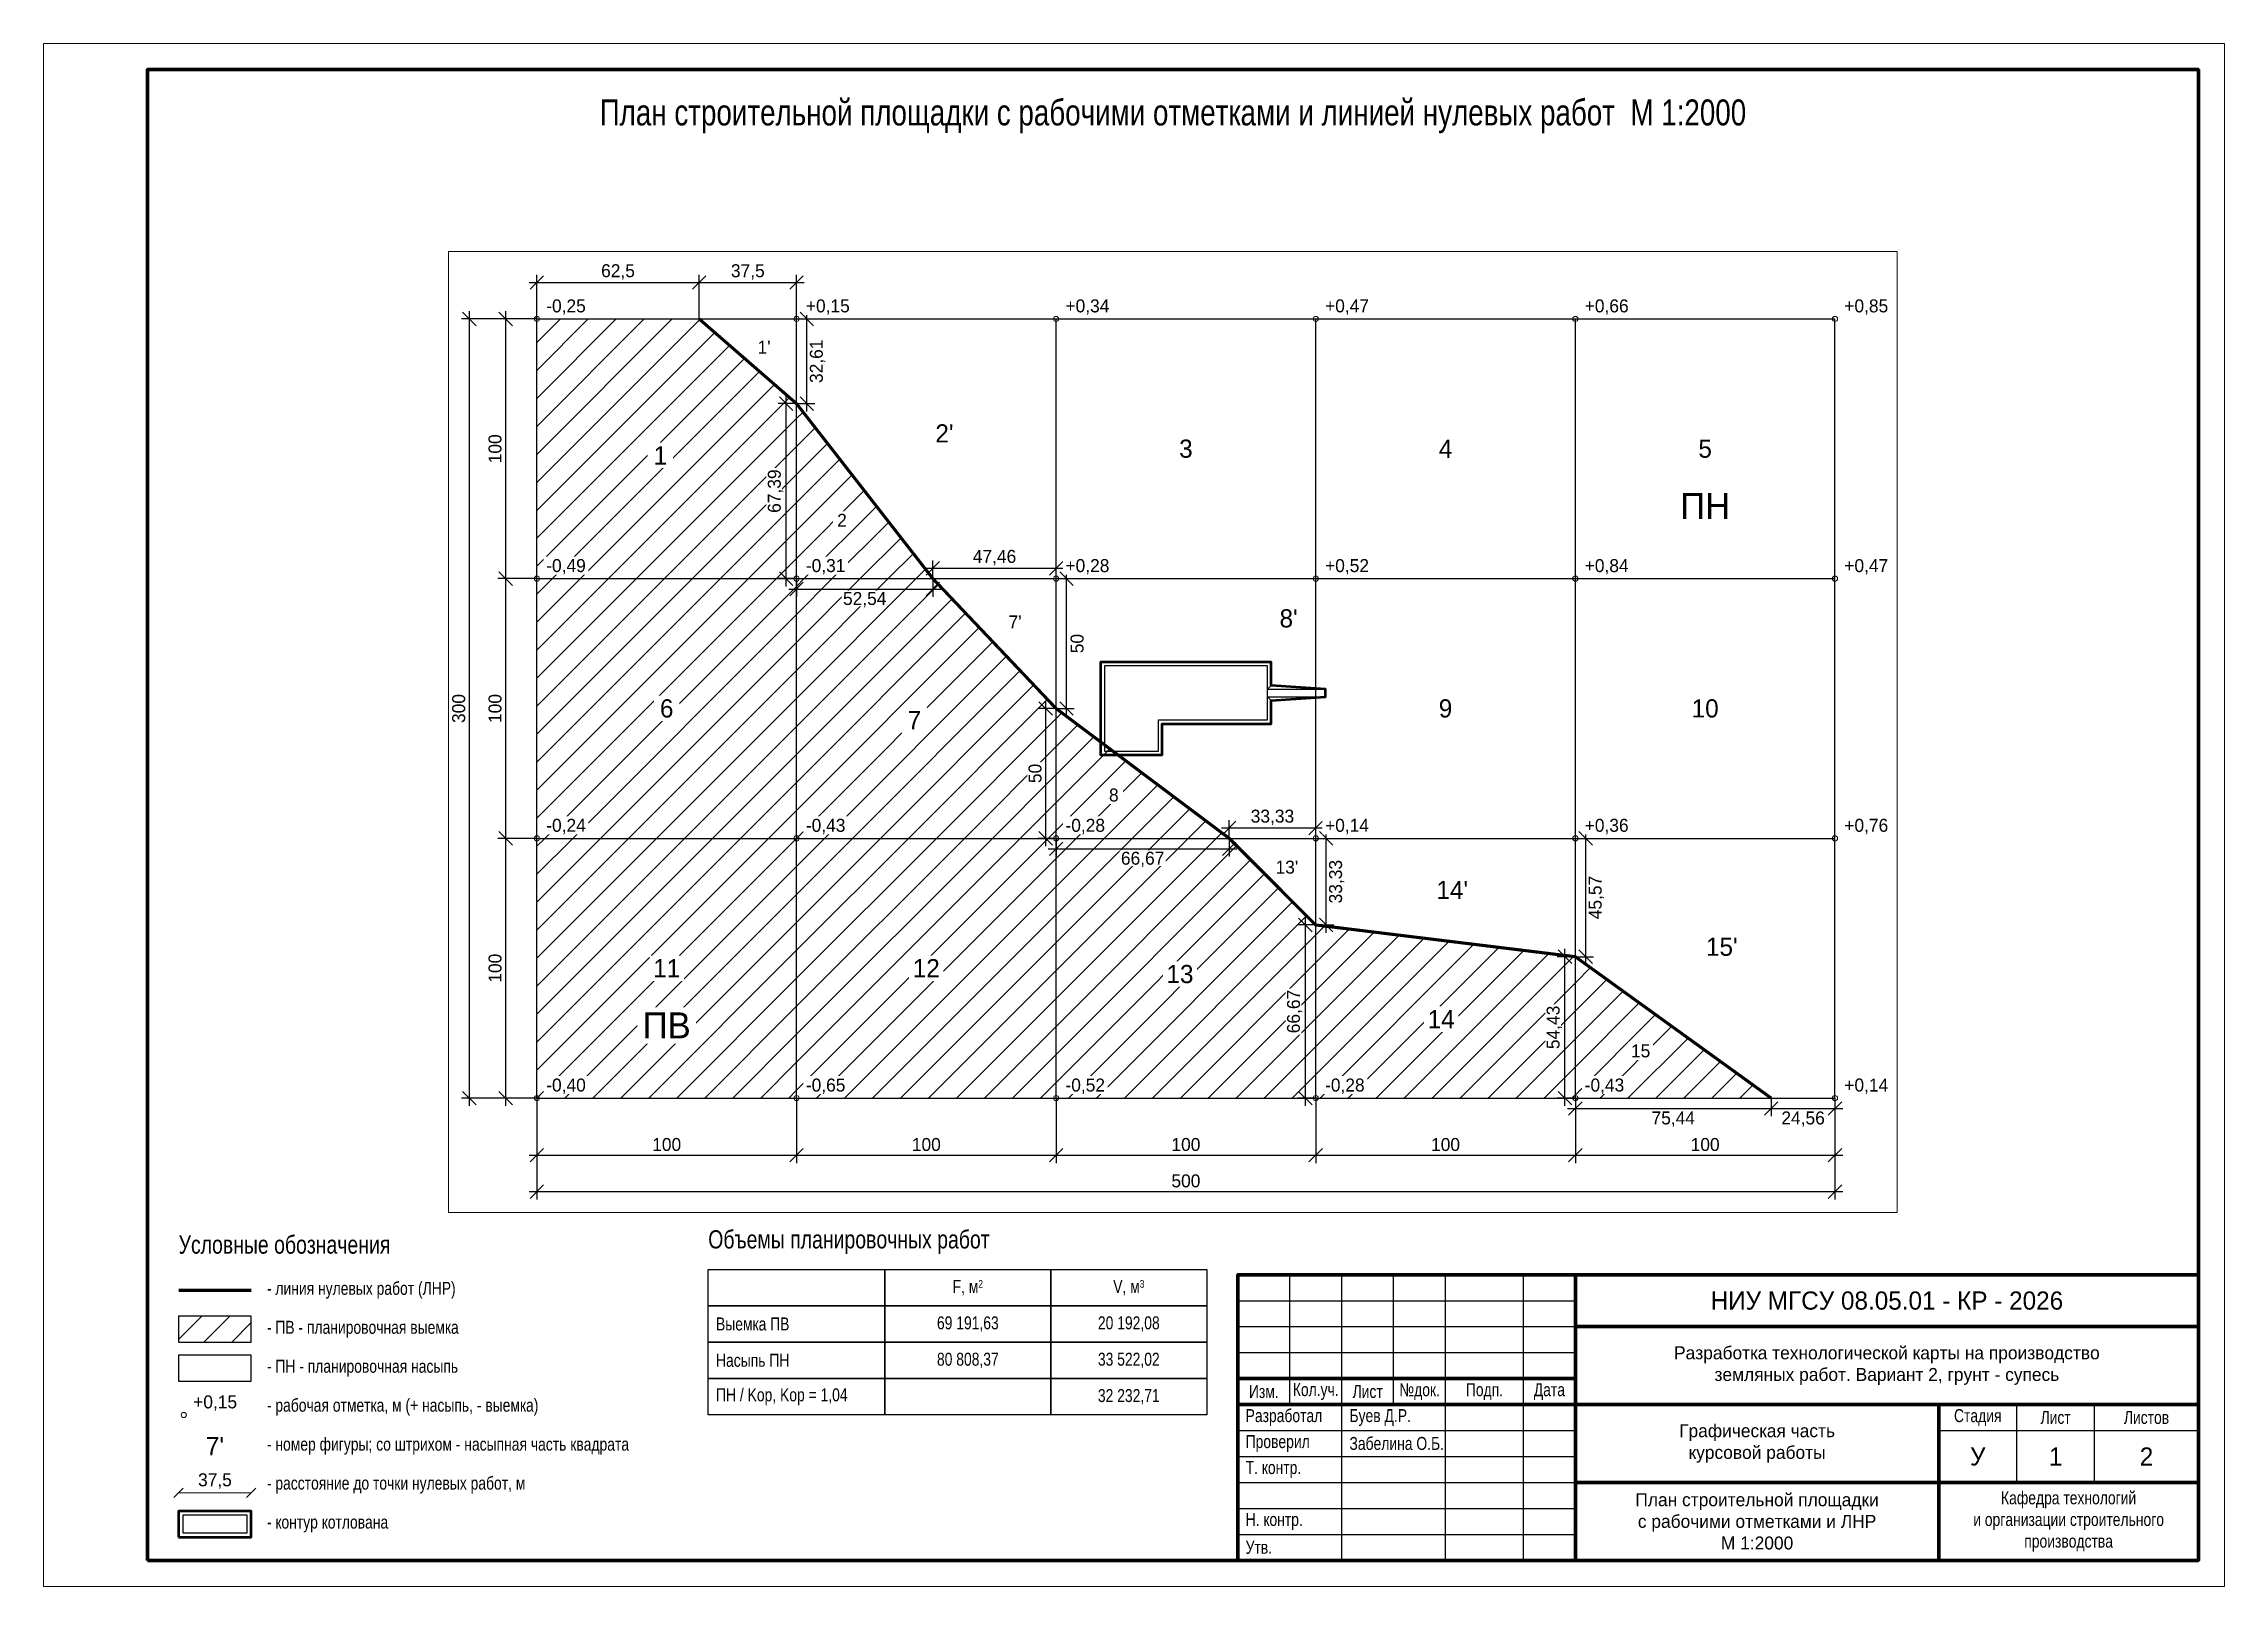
# Paper-space layout 'Лист 1' of a CAD drawing. Header units: metres, sheet in millimetres. Extents: x 0 to 420, y 0 to 297.
# The model-space entities are those that its viewports show. They can reach past a viewport. Long polylines and large blocks are cut down to what shows.
import ezdxf

# ---------------------------------------------------------------- set-up
doc = ezdxf.new("R2010")
doc.units = ezdxf.units.M
doc.layers.add('Видовой_экран', color=8, linetype='Continuous', lineweight=13, plot=False)
for name, color, linetype, lineweight in [('Котлован', 7, 'Continuous', 50), ('Котлован_низ', 7, 'Continuous', 25), ('ЛНР', 1, 'Continuous', 70), ('Надписи', 7, 'Continuous', 25), ('Номера_фигур', 7, 'Continuous', 25), ('Отметки', 5, 'Continuous', 18), ('ПВ_ПН', 7, 'Continuous', 35), ('ПВ_штриховка', 8, 'Continuous', 18), ('Размеры', 3, 'Continuous', 18), ('Рамка', 7, 'Continuous', 70), ('Сетка', 7, 'Continuous', 25), ('Штамп', 7, 'Continuous', 25)]:
    doc.layers.add(name, color=color, linetype=linetype, lineweight=lineweight)
doc.styles.add('ГОСТ тип Б', font='ofont.ru_GOST type B.ttf')
doc.dimstyles.new('М1-2000', dxfattribs={"dimscale": 2, "dimtxt": 2.5, "dimasz": 2.5, "dimexe": 1.5, "dimexo": 0, "dimgap": 0.8, "dimtad": 1, "dimtxsty": 'ГОСТ тип Б', "dimtsz": 1.3, "dimcen": 2.5, "dimdle": 1.5, "dimclrd": 3, "dimclre": 3, "dimclrt": 3, "dimazin": 3, "dimtfac": 1, "dimtix": 1, "dimtmove": 0, "dimatfit": 3, "dimtfill": 1, "dimarcsym": 0})

psp = doc.layouts.new('Лист 1')

# ---------------------------------------------------------------- texts
at = {"layer": 'Надписи', "style": 'ГОСТ тип Б'}
for s, insert, char_height, attachment_point in [('\\W0.8;План строительной площадки с рабочими отметками и линией нулевых работ  М 1:2000', (217.5, 283), 5, 5), ('\\W0.8;Условные обозначения', (26, 64), 3.5, 7), ('\\W0.8;Объемы планировочных работ', (128, 64), 3.5, 7), ('\\W0.8;F, м{\\H0.6x;\\A2;2}', (178, 57.5), 2.5, 5), ('\\W0.8;V, м{\\H0.6x;\\A2;3}', (209, 57.5), 2.5, 5), ('\\W0.8;- линия нулевых работ (ЛНР)', (43, 57), 2.5, 4), ('\\W0.8;', (129.5, 57.5), 2.5, 4), ('\\W0.8;- ПВ - планировочная выемка', (43, 49.5), 2.5, 4), ('\\W0.8;Выемка ПВ', (129.5, 50.5), 2.5, 4), ('\\W0.8;69 191,63', (178, 50.5), 2.5, 5), ('\\W0.8;20 192,08', (209, 50.5), 2.5, 5), ('\\W0.8;- ПН - планировочная насыпь', (43, 42), 2.5, 4), ('\\W0.8;Насыпь ПН', (129.5, 43.5), 2.5, 4), ('\\W0.8;80 808,37', (178, 43.5), 2.5, 5), ('\\W0.8;33 522,02', (209, 43.5), 2.5, 5), ('\\W0.8;ПН / Kор, Kор = 1,04', (129.5, 36.5), 2.5, 4), ('\\W0.8;32 232,71', (209, 36.5), 2.5, 5), ('\\W0.8;- рабочая отметка, м (+ насыпь, - выемка)', (43, 34.5), 2.5, 4), ('\\W0.8;', (178, 36.5), 2.5, 5), ('\\W0.8;- номер фигуры; со штрихом - насыпная часть квадрата', (43, 27), 2.5, 4), ('\\W0.8;- расстояние до точки нулевых работ, м', (43, 19.5), 2.5, 4), ('\\W0.8;- контур котлована', (43, 12), 2.5, 4)]:
    psp.add_mtext(s, dxfattribs=dict(at, insert=insert, char_height=char_height, attachment_point=attachment_point))
at = {"layer": 'Номера_фигур', "insert": (33, 27), "char_height": 3.5, "attachment_point": 5, "style": 'ГОСТ тип Б'}
psp.add_mtext("7'", dxfattribs=at)
at = {"layer": 'Отметки', "insert": (28.8, 33.8), "char_height": 2.5, "attachment_point": 7, "style": 'ГОСТ тип Б'}
psp.add_mtext('+0,15', dxfattribs=at)
at = {"layer": 'Размеры', "insert": (33, 18.8), "char_height": 2.5, "attachment_point": 8, "style": 'ГОСТ тип Б'}
psp.add_mtext('37,5', dxfattribs=at)
at = {"layer": 'Штамп', "style": 'ГОСТ тип Б'}
for s, insert, char_height, attachment_point in [('НИУ МГСУ 08.05.01 - КР - 2026', (355, 55), 3.5, 5), ('\\W0.8;Изм.', (235, 37.5), 2.5, 5), ('\\W0.8;Кол.уч.', (245, 37.5), 2.5, 5), ('\\W0.8;Лист', (255, 37.5), 2.5, 5), ('\\W0.8;№док.', (265, 37.5), 2.5, 5), ('\\W0.8;Подп.', (277.5, 37.5), 2.5, 5), ('\\W0.8;Дата', (290, 37.5), 2.5, 5), ('\\W0.8;Разработал', (231.5, 32.5), 2.5, 4), ('\\W0.8;Буев Д.Р.', (251.5, 32.5), 2.5, 4), ('\\W0.8;Стадия', (372.5, 32.5), 2.5, 5), ('\\W0.8;Лист', (387.5, 32.5), 2.5, 5), ('\\W0.8;Листов', (405, 32.5), 2.5, 5), ('\\W0.8;Проверил', (231.5, 27.5), 2.5, 4), ('\\W0.8;Забелина О.Б.', (251.5, 27.5), 2.5, 4), ('У', (372.5, 25), 3.5, 5), ('1', (387.5, 25), 3.5, 5), ('2', (405, 25), 3.5, 5), ('\\W0.8;Т. контр.', (231.5, 22.5), 2.5, 4), ('\\W0.8;', (251.5, 22.5), 2.5, 4), ('\\W0.8;', (231.5, 17.5), 2.5, 4), ('\\W0.8;', (251.5, 17.5), 2.5, 4), ('\\W0.8;Н. контр.', (231.5, 12.5), 2.5, 4), ('\\W0.8;Утв.', (231.5, 7.5), 2.5, 4), ('\\W0.8;', (251.5, 12.5), 2.5, 4), ('\\W0.8;', (251.5, 7.5), 2.5, 4)]:
    psp.add_mtext(s, dxfattribs=dict(at, insert=insert, char_height=char_height, attachment_point=attachment_point))
at = {"layer": 'Штамп', "char_height": 2.5, "attachment_point": 5, "style": 'ГОСТ тип Б'}
for s, insert, width in [('Разработка технологической карты на производство\\Pземляных работ. Вариант 2, грунт - супесь', (355, 42.5), 115), ('Графическая часть\\Pкурсовой работы', (330, 27.5), 66), ('План строительной площадки\\Pс рабочими отметками и ЛНР\\PМ 1:2000', (330, 12.5), 68), ('\\W0.8;Кафедра технологий\\Pи организации строительного\\Pпроизводства', (390, 12.5), 48)]:
    psp.add_mtext(s, dxfattribs=dict(at, insert=insert, width=width))

msp = doc.modelspace()

# ---------------------------------------------------------------- blocks, each defined once
blk = doc.blocks.new('_OBLIQUE')
at = {"color": 0, "linetype": 'ByBlock'}
blk.add_line((-0.5, -0.5), (0.5, 0.5), dxfattribs=at)
blk = doc.blocks.new('*D0')
at = {"color": 3, "transparency": 16777216}
for p, q in [((-3, 314), (65.5, 314)), ((0, 300), (0, 317)), ((62.5, 300), (62.5, 317))]:
    blk.add_line(p, q, dxfattribs=at)
at = {"layer": 'Defpoints', "transparency": 16777216}
for p in [(0, 314), (0, 300), (62.5, 300)]:
    blk.add_point(p, dxfattribs=at)
at = {"layer": 'Размеры', "color": 3, "transparency": 16777216, "xscale": 5.2, "yscale": 5.2}
for p in [(0, 314), (62.5, 314)]:
    blk.add_blockref('_OBLIQUE', p, dxfattribs=at)
at = {"layer": 'Размеры', "color": 3, "transparency": 16777216, "insert": (31.25, 318.1), "char_height": 5, "attachment_point": 5, "style": 'ГОСТ тип Б', "bg_fill": 3, "box_fill_scale": 1.1, "bg_fill_color": 1, "bg_fill_transparency": 0}
blk.add_mtext('62,5', dxfattribs=at)
blk = doc.blocks.new('*D2')
at = {"color": 3, "transparency": 16777216}
for p, q in [((59.5, 314), (103, 314)), ((62.5, 300), (62.5, 317)), ((100, 300), (100, 317))]:
    blk.add_line(p, q, dxfattribs=at)
at = {"layer": 'Defpoints', "transparency": 16777216}
for p in [(62.5, 314), (62.5, 300), (100, 300)]:
    blk.add_point(p, dxfattribs=at)
at = {"layer": 'Размеры', "color": 3, "transparency": 16777216, "xscale": 5.2, "yscale": 5.2}
for p in [(62.5, 314), (100, 314)]:
    blk.add_blockref('_OBLIQUE', p, dxfattribs=at)
at = {"layer": 'Размеры', "color": 3, "transparency": 16777216, "insert": (81.25, 318.1), "char_height": 5, "attachment_point": 5, "style": 'ГОСТ тип Б', "bg_fill": 3, "box_fill_scale": 1.1, "bg_fill_color": 1, "bg_fill_transparency": 0}
blk.add_mtext('37,5', dxfattribs=at)
blk = doc.blocks.new('*D3')
at = {"color": 3, "transparency": 16777216}
for p, q in [((97, 196), (155.54, 196)), ((100, 200), (100, 193)), ((152.54, 200), (152.54, 193))]:
    blk.add_line(p, q, dxfattribs=at)
at = {"layer": 'Defpoints', "transparency": 16777216}
for p in [(100, 200), (100, 196), (152.54, 200)]:
    blk.add_point(p, dxfattribs=at)
at = {"layer": 'Размеры', "color": 3, "transparency": 16777216, "xscale": 5.2, "yscale": 5.2}
for p in [(100, 196), (152.54, 196)]:
    blk.add_blockref('_OBLIQUE', p, dxfattribs=at)
at = {"layer": 'Размеры', "color": 3, "transparency": 16777216, "insert": (126.27, 191.9), "char_height": 5, "attachment_point": 5, "style": 'ГОСТ тип Б', "bg_fill": 3, "box_fill_scale": 1.1, "bg_fill_color": 1, "bg_fill_transparency": 0}
blk.add_mtext('52,54', dxfattribs=at)
blk = doc.blocks.new('*D4')
at = {"color": 3, "transparency": 16777216}
for p, q in [((149.54, 204), (203, 204)), ((152.54, 200), (152.54, 207)), ((200, 200), (200, 207))]:
    blk.add_line(p, q, dxfattribs=at)
at = {"layer": 'Defpoints', "transparency": 16777216}
for p in [(152.54, 204), (152.54, 200), (200, 200)]:
    blk.add_point(p, dxfattribs=at)
at = {"layer": 'Размеры', "color": 3, "transparency": 16777216, "xscale": 5.2, "yscale": 5.2}
for p in [(152.54, 204), (200, 204)]:
    blk.add_blockref('_OBLIQUE', p, dxfattribs=at)
at = {"layer": 'Размеры', "color": 3, "transparency": 16777216, "insert": (176.27, 208.1), "char_height": 5, "attachment_point": 5, "style": 'ГОСТ тип Б', "bg_fill": 3, "box_fill_scale": 1.1, "bg_fill_color": 1, "bg_fill_transparency": 0}
blk.add_mtext('47,46', dxfattribs=at)
blk = doc.blocks.new('*D5')
at = {"color": 3, "transparency": 16777216}
for p, q in [((197, 96), (269.67, 96)), ((200, 100), (200, 93)), ((266.67, 100), (266.67, 93))]:
    blk.add_line(p, q, dxfattribs=at)
at = {"layer": 'Defpoints', "transparency": 16777216}
for p in [(200, 100), (200, 96), (266.67, 100)]:
    blk.add_point(p, dxfattribs=at)
at = {"layer": 'Размеры', "color": 3, "transparency": 16777216, "xscale": 5.2, "yscale": 5.2}
for p in [(200, 96), (266.67, 96)]:
    blk.add_blockref('_OBLIQUE', p, dxfattribs=at)
at = {"layer": 'Размеры', "color": 3, "transparency": 16777216, "insert": (233.33, 91.9), "char_height": 5, "attachment_point": 5, "style": 'ГОСТ тип Б', "bg_fill": 3, "box_fill_scale": 1.1, "bg_fill_color": 1, "bg_fill_transparency": 0}
blk.add_mtext('66,67', dxfattribs=at)
blk = doc.blocks.new('*D6')
at = {"color": 3, "transparency": 16777216}
for p, q in [((263.67, 104), (303, 104)), ((266.67, 100), (266.67, 107)), ((300, 100), (300, 107))]:
    blk.add_line(p, q, dxfattribs=at)
at = {"layer": 'Defpoints', "transparency": 16777216}
for p in [(266.67, 104), (266.67, 100), (300, 100)]:
    blk.add_point(p, dxfattribs=at)
at = {"layer": 'Размеры', "color": 3, "transparency": 16777216, "xscale": 5.2, "yscale": 5.2}
for p in [(266.67, 104), (300, 104)]:
    blk.add_blockref('_OBLIQUE', p, dxfattribs=at)
at = {"layer": 'Размеры', "color": 3, "transparency": 16777216, "insert": (283.33, 108.1), "char_height": 5, "attachment_point": 5, "style": 'ГОСТ тип Б', "bg_fill": 3, "box_fill_scale": 1.1, "bg_fill_color": 1, "bg_fill_transparency": 0}
blk.add_mtext('33,33', dxfattribs=at)
blk = doc.blocks.new('*D7')
at = {"color": 3, "transparency": 16777216}
for p, q in [((400, 0), (400, -7)), ((475.44, 0), (475.44, -7)), ((397, -4), (478.44, -4))]:
    blk.add_line(p, q, dxfattribs=at)
at = {"layer": 'Defpoints', "transparency": 16777216}
for p in [(400, 0), (475.44, 0), (400, -4)]:
    blk.add_point(p, dxfattribs=at)
at = {"layer": 'Размеры', "color": 3, "transparency": 16777216, "xscale": 5.2, "yscale": 5.2}
for p in [(400, -4), (475.44, -4)]:
    blk.add_blockref('_OBLIQUE', p, dxfattribs=at)
at = {"layer": 'Размеры', "color": 3, "transparency": 16777216, "insert": (437.72, -8.1), "char_height": 5, "attachment_point": 5, "style": 'ГОСТ тип Б', "bg_fill": 3, "box_fill_scale": 1.1, "bg_fill_color": 1, "bg_fill_transparency": 0}
blk.add_mtext('75,44', dxfattribs=at)
blk = doc.blocks.new('*D8')
at = {"color": 3, "transparency": 16777216}
for p, q in [((475.44, 0), (475.44, -7)), ((500, 0), (500, -7)), ((472.44, -4), (503, -4))]:
    blk.add_line(p, q, dxfattribs=at)
at = {"layer": 'Defpoints', "transparency": 16777216}
for p in [(475.44, 0), (500, 0)]:
    blk.add_point(p, dxfattribs=at)
at = {"layer": 'Размеры', "color": 3, "transparency": 16777216, "xscale": 5.2, "yscale": 5.2}
for p in [(475.44, -4), (500, -4)]:
    blk.add_blockref('_OBLIQUE', p, dxfattribs=at)
at = {"layer": 'Размеры', "color": 3, "transparency": 16777216, "insert": (487.72, -8.1), "char_height": 5, "attachment_point": 5, "style": 'ГОСТ тип Б', "bg_fill": 3, "box_fill_scale": 1.1, "bg_fill_color": 1, "bg_fill_transparency": 0}
blk.add_mtext('24,56', dxfattribs=at)
at = {"layer": 'Defpoints', "transparency": 16777216}
blk.add_point((475.44, -4), dxfattribs=at)
blk = doc.blocks.new('*D9')
at = {"color": 3, "transparency": 16777216}
for p, q in [((104, 264.39), (104, 303)), ((100, 300), (107, 300)), ((100, 267.39), (107, 267.39))]:
    blk.add_line(p, q, dxfattribs=at)
at = {"layer": 'Defpoints', "transparency": 16777216}
for p in [(100, 300), (100, 267.39), (104, 267.39)]:
    blk.add_point(p, dxfattribs=at)
at = {"layer": 'Размеры', "color": 3, "transparency": 16777216, "xscale": 5.2, "yscale": 5.2, "rotation": 90}
for p in [(104, 300), (104, 267.39)]:
    blk.add_blockref('_OBLIQUE', p, dxfattribs=at)
at = {"layer": 'Размеры', "color": 3, "transparency": 16777216, "insert": (108.1, 283.7), "char_height": 5, "attachment_point": 5, "rotation": 90, "style": 'ГОСТ тип Б', "bg_fill": 3, "box_fill_scale": 1.1, "bg_fill_color": 1, "bg_fill_transparency": 0}
blk.add_mtext('32,61', dxfattribs=at)
blk = doc.blocks.new('*D10')
at = {"color": 3, "transparency": 16777216}
for p, q in [((96, 197), (96, 270.39)), ((100, 267.39), (93, 267.39)), ((100, 200), (93, 200))]:
    blk.add_line(p, q, dxfattribs=at)
at = {"layer": 'Defpoints', "transparency": 16777216}
for p in [(100, 267.39), (96, 200), (100, 200)]:
    blk.add_point(p, dxfattribs=at)
at = {"layer": 'Размеры', "color": 3, "transparency": 16777216, "xscale": 5.2, "yscale": 5.2, "rotation": 90}
for p in [(96, 267.39), (96, 200)]:
    blk.add_blockref('_OBLIQUE', p, dxfattribs=at)
at = {"layer": 'Размеры', "color": 3, "transparency": 16777216, "insert": (91.9, 233.7), "char_height": 5, "attachment_point": 5, "rotation": 90, "style": 'ГОСТ тип Б', "bg_fill": 3, "box_fill_scale": 1.1, "bg_fill_color": 1, "bg_fill_transparency": 0}
blk.add_mtext('67,39', dxfattribs=at)
blk = doc.blocks.new('*D11')
at = {"color": 3, "transparency": 16777216}
for p, q in [((204, 147), (204, 203)), ((200, 200), (207, 200)), ((200, 150), (207, 150))]:
    blk.add_line(p, q, dxfattribs=at)
at = {"layer": 'Defpoints', "transparency": 16777216}
for p in [(200, 200), (200, 150), (204, 150)]:
    blk.add_point(p, dxfattribs=at)
at = {"layer": 'Размеры', "color": 3, "transparency": 16777216, "xscale": 5.2, "yscale": 5.2, "rotation": 90}
for p in [(204, 200), (204, 150)]:
    blk.add_blockref('_OBLIQUE', p, dxfattribs=at)
at = {"layer": 'Размеры', "color": 3, "transparency": 16777216, "insert": (208.1, 175), "char_height": 5, "attachment_point": 5, "rotation": 90, "style": 'ГОСТ тип Б', "bg_fill": 3, "box_fill_scale": 1.1, "bg_fill_color": 1, "bg_fill_transparency": 0}
blk.add_mtext('50', dxfattribs=at)
blk = doc.blocks.new('*D12')
at = {"color": 3, "transparency": 16777216}
for p, q in [((196, 97), (196, 153)), ((200, 150), (193, 150)), ((200, 100), (193, 100))]:
    blk.add_line(p, q, dxfattribs=at)
at = {"layer": 'Defpoints', "transparency": 16777216}
for p in [(200, 150), (196, 100), (200, 100)]:
    blk.add_point(p, dxfattribs=at)
at = {"layer": 'Размеры', "color": 3, "transparency": 16777216, "xscale": 5.2, "yscale": 5.2, "rotation": 90}
for p in [(196, 150), (196, 100)]:
    blk.add_blockref('_OBLIQUE', p, dxfattribs=at)
at = {"layer": 'Размеры', "color": 3, "transparency": 16777216, "insert": (191.9, 125), "char_height": 5, "attachment_point": 5, "rotation": 90, "style": 'ГОСТ тип Б', "bg_fill": 3, "box_fill_scale": 1.1, "bg_fill_color": 1, "bg_fill_transparency": 0}
blk.add_mtext('50', dxfattribs=at)
blk = doc.blocks.new('*D13')
at = {"color": 3, "transparency": 16777216}
for p, q in [((304, 63.67), (304, 103)), ((300, 100), (307, 100)), ((300, 66.67), (307, 66.67))]:
    blk.add_line(p, q, dxfattribs=at)
at = {"layer": 'Defpoints', "transparency": 16777216}
for p in [(300, 100), (300, 66.67), (304, 66.67)]:
    blk.add_point(p, dxfattribs=at)
at = {"layer": 'Размеры', "color": 3, "transparency": 16777216, "xscale": 5.2, "yscale": 5.2, "rotation": 90}
for p in [(304, 100), (304, 66.67)]:
    blk.add_blockref('_OBLIQUE', p, dxfattribs=at)
at = {"layer": 'Размеры', "color": 3, "transparency": 16777216, "insert": (308.1, 83.33), "char_height": 5, "attachment_point": 5, "rotation": 90, "style": 'ГОСТ тип Б', "bg_fill": 3, "box_fill_scale": 1.1, "bg_fill_color": 1, "bg_fill_transparency": 0}
blk.add_mtext('33,33', dxfattribs=at)
blk = doc.blocks.new('*D14')
at = {"color": 3, "transparency": 16777216}
for p, q in [((296, -3), (296, 69.67)), ((300, 66.67), (293, 66.67)), ((300, 0), (293, 0))]:
    blk.add_line(p, q, dxfattribs=at)
at = {"layer": 'Defpoints', "transparency": 16777216}
for p in [(300, 66.67), (296, 0), (300, 0)]:
    blk.add_point(p, dxfattribs=at)
at = {"layer": 'Размеры', "color": 3, "transparency": 16777216, "xscale": 5.2, "yscale": 5.2, "rotation": 90}
for p in [(296, 66.67), (296, 0)]:
    blk.add_blockref('_OBLIQUE', p, dxfattribs=at)
at = {"layer": 'Размеры', "color": 3, "transparency": 16777216, "insert": (291.9, 33.33), "char_height": 5, "attachment_point": 5, "rotation": 90, "style": 'ГОСТ тип Б', "bg_fill": 3, "box_fill_scale": 1.1, "bg_fill_color": 1, "bg_fill_transparency": 0}
blk.add_mtext('66,67', dxfattribs=at)
blk = doc.blocks.new('*D15')
at = {"color": 3, "transparency": 16777216}
for p, q in [((404, 51.43), (404, 103)), ((400, 100), (407, 100)), ((400, 54.43), (407, 54.43))]:
    blk.add_line(p, q, dxfattribs=at)
at = {"layer": 'Defpoints', "transparency": 16777216}
for p in [(400, 100), (400, 54.43), (404, 54.43)]:
    blk.add_point(p, dxfattribs=at)
at = {"layer": 'Размеры', "color": 3, "transparency": 16777216, "xscale": 5.2, "yscale": 5.2, "rotation": 90}
for p in [(404, 100), (404, 54.43)]:
    blk.add_blockref('_OBLIQUE', p, dxfattribs=at)
at = {"layer": 'Размеры', "color": 3, "transparency": 16777216, "insert": (408.1, 77.22), "char_height": 5, "attachment_point": 5, "rotation": 90, "style": 'ГОСТ тип Б', "bg_fill": 3, "box_fill_scale": 1.1, "bg_fill_color": 1, "bg_fill_transparency": 0}
blk.add_mtext('45,57', dxfattribs=at)
blk = doc.blocks.new('*D16')
at = {"color": 3, "transparency": 16777216}
for p, q in [((400, 54.43), (393, 54.43)), ((396, -3), (396, 57.43)), ((400, 0), (393, 0))]:
    blk.add_line(p, q, dxfattribs=at)
at = {"layer": 'Defpoints', "transparency": 16777216}
for p in [(400, 54.43), (396, 0), (400, 0)]:
    blk.add_point(p, dxfattribs=at)
at = {"layer": 'Размеры', "color": 3, "transparency": 16777216, "xscale": 5.2, "yscale": 5.2, "rotation": 90}
for p in [(396, 54.43), (396, 0)]:
    blk.add_blockref('_OBLIQUE', p, dxfattribs=at)
at = {"layer": 'Размеры', "color": 3, "transparency": 16777216, "insert": (391.9, 27.22), "char_height": 5, "attachment_point": 5, "rotation": 90, "style": 'ГОСТ тип Б', "bg_fill": 3, "box_fill_scale": 1.1, "bg_fill_color": 1, "bg_fill_transparency": 0}
blk.add_mtext('54,43', dxfattribs=at)
blk = doc.blocks.new('*D17')
at = {"color": 3, "transparency": 16777216}
for p, q in [((0, 0), (0, -25)), ((100, 0), (100, -25)), ((-3, -22), (103, -22))]:
    blk.add_line(p, q, dxfattribs=at)
at = {"layer": 'Defpoints', "transparency": 16777216}
for p in [(0, 0), (100, 0), (0, -22)]:
    blk.add_point(p, dxfattribs=at)
at = {"layer": 'Размеры', "color": 3, "transparency": 16777216, "xscale": 5.2, "yscale": 5.2}
for p in [(0, -22), (100, -22)]:
    blk.add_blockref('_OBLIQUE', p, dxfattribs=at)
at = {"layer": 'Размеры', "color": 3, "transparency": 16777216, "insert": (50, -17.9), "char_height": 5, "attachment_point": 5, "style": 'ГОСТ тип Б', "bg_fill": 3, "box_fill_scale": 1.1, "bg_fill_color": 1, "bg_fill_transparency": 0}
blk.add_mtext('100', dxfattribs=at)
blk = doc.blocks.new('*D18')
at = {"color": 3, "transparency": 16777216}
for p, q in [((100, 0), (100, -25)), ((200, 0), (200, -25)), ((97, -22), (203, -22))]:
    blk.add_line(p, q, dxfattribs=at)
at = {"layer": 'Defpoints', "transparency": 16777216}
for p in [(100, 0), (200, 0), (100, -22)]:
    blk.add_point(p, dxfattribs=at)
at = {"layer": 'Размеры', "color": 3, "transparency": 16777216, "xscale": 5.2, "yscale": 5.2}
for p in [(100, -22), (200, -22)]:
    blk.add_blockref('_OBLIQUE', p, dxfattribs=at)
at = {"layer": 'Размеры', "color": 3, "transparency": 16777216, "insert": (150, -17.9), "char_height": 5, "attachment_point": 5, "style": 'ГОСТ тип Б', "bg_fill": 3, "box_fill_scale": 1.1, "bg_fill_color": 1, "bg_fill_transparency": 0}
blk.add_mtext('100', dxfattribs=at)
blk = doc.blocks.new('*D19')
at = {"color": 3, "transparency": 16777216}
for p, q in [((200, 0), (200, -25)), ((300, 0), (300, -25)), ((197, -22), (303, -22))]:
    blk.add_line(p, q, dxfattribs=at)
at = {"layer": 'Defpoints', "transparency": 16777216}
for p in [(200, 0), (300, 0), (200, -22)]:
    blk.add_point(p, dxfattribs=at)
at = {"layer": 'Размеры', "color": 3, "transparency": 16777216, "xscale": 5.2, "yscale": 5.2}
for p in [(200, -22), (300, -22)]:
    blk.add_blockref('_OBLIQUE', p, dxfattribs=at)
at = {"layer": 'Размеры', "color": 3, "transparency": 16777216, "insert": (250, -17.9), "char_height": 5, "attachment_point": 5, "style": 'ГОСТ тип Б', "bg_fill": 3, "box_fill_scale": 1.1, "bg_fill_color": 1, "bg_fill_transparency": 0}
blk.add_mtext('100', dxfattribs=at)
blk = doc.blocks.new('*D20')
at = {"color": 3, "transparency": 16777216}
for p, q in [((300, 0), (300, -25)), ((400, 0), (400, -25)), ((297, -22), (403, -22))]:
    blk.add_line(p, q, dxfattribs=at)
at = {"layer": 'Defpoints', "transparency": 16777216}
for p in [(300, 0), (400, 0), (300, -22)]:
    blk.add_point(p, dxfattribs=at)
at = {"layer": 'Размеры', "color": 3, "transparency": 16777216, "xscale": 5.2, "yscale": 5.2}
for p in [(300, -22), (400, -22)]:
    blk.add_blockref('_OBLIQUE', p, dxfattribs=at)
at = {"layer": 'Размеры', "color": 3, "transparency": 16777216, "insert": (350, -17.9), "char_height": 5, "attachment_point": 5, "style": 'ГОСТ тип Б', "bg_fill": 3, "box_fill_scale": 1.1, "bg_fill_color": 1, "bg_fill_transparency": 0}
blk.add_mtext('100', dxfattribs=at)
blk = doc.blocks.new('*D21')
at = {"color": 3, "transparency": 16777216}
for p, q in [((400, 0), (400, -25)), ((500, 0), (500, -25)), ((397, -22), (503, -22))]:
    blk.add_line(p, q, dxfattribs=at)
at = {"layer": 'Defpoints', "transparency": 16777216}
for p in [(400, 0), (500, 0), (400, -22)]:
    blk.add_point(p, dxfattribs=at)
at = {"layer": 'Размеры', "color": 3, "transparency": 16777216, "xscale": 5.2, "yscale": 5.2}
for p in [(400, -22), (500, -22)]:
    blk.add_blockref('_OBLIQUE', p, dxfattribs=at)
at = {"layer": 'Размеры', "color": 3, "transparency": 16777216, "insert": (450, -17.9), "char_height": 5, "attachment_point": 5, "style": 'ГОСТ тип Б', "bg_fill": 3, "box_fill_scale": 1.1, "bg_fill_color": 1, "bg_fill_transparency": 0}
blk.add_mtext('100', dxfattribs=at)
blk = doc.blocks.new('*D22')
at = {"color": 3, "transparency": 16777216}
for p, q in [((0, 0), (0, -39)), ((500, 0), (500, -39)), ((-3, -36), (503, -36))]:
    blk.add_line(p, q, dxfattribs=at)
at = {"layer": 'Defpoints', "transparency": 16777216}
for p in [(0, 0), (500, 0), (0, -36)]:
    blk.add_point(p, dxfattribs=at)
at = {"layer": 'Размеры', "color": 3, "transparency": 16777216, "xscale": 5.2, "yscale": 5.2}
for p in [(0, -36), (500, -36)]:
    blk.add_blockref('_OBLIQUE', p, dxfattribs=at)
at = {"layer": 'Размеры', "color": 3, "transparency": 16777216, "insert": (250, -31.9), "char_height": 5, "attachment_point": 5, "style": 'ГОСТ тип Б', "bg_fill": 3, "box_fill_scale": 1.1, "bg_fill_color": 1, "bg_fill_transparency": 0}
blk.add_mtext('500', dxfattribs=at)
blk = doc.blocks.new('*D23')
at = {"color": 3, "transparency": 16777216}
for p, q in [((-12, -3), (-12, 103)), ((0, 100), (-15, 100)), ((0, 0), (-15, 0))]:
    blk.add_line(p, q, dxfattribs=at)
at = {"layer": 'Defpoints', "transparency": 16777216}
for p in [(0, 100), (-12, 0), (0, 0)]:
    blk.add_point(p, dxfattribs=at)
at = {"layer": 'Размеры', "color": 3, "transparency": 16777216, "xscale": 5.2, "yscale": 5.2, "rotation": 90}
for p in [(-12, 100), (-12, 0)]:
    blk.add_blockref('_OBLIQUE', p, dxfattribs=at)
at = {"layer": 'Размеры', "color": 3, "transparency": 16777216, "insert": (-16.1, 50), "char_height": 5, "attachment_point": 5, "rotation": 90, "style": 'ГОСТ тип Б', "bg_fill": 3, "box_fill_scale": 1.1, "bg_fill_color": 1, "bg_fill_transparency": 0}
blk.add_mtext('100', dxfattribs=at)
blk = doc.blocks.new('*D24')
at = {"color": 3, "transparency": 16777216}
for p, q in [((-12, 97), (-12, 203)), ((0, 200), (-15, 200)), ((0, 100), (-15, 100))]:
    blk.add_line(p, q, dxfattribs=at)
at = {"layer": 'Defpoints', "transparency": 16777216}
for p in [(0, 200), (-12, 100), (0, 100)]:
    blk.add_point(p, dxfattribs=at)
at = {"layer": 'Размеры', "color": 3, "transparency": 16777216, "xscale": 5.2, "yscale": 5.2, "rotation": 90}
for p in [(-12, 200), (-12, 100)]:
    blk.add_blockref('_OBLIQUE', p, dxfattribs=at)
at = {"layer": 'Размеры', "color": 3, "transparency": 16777216, "insert": (-16.1, 150), "char_height": 5, "attachment_point": 5, "rotation": 90, "style": 'ГОСТ тип Б', "bg_fill": 3, "box_fill_scale": 1.1, "bg_fill_color": 1, "bg_fill_transparency": 0}
blk.add_mtext('100', dxfattribs=at)
blk = doc.blocks.new('*D25')
at = {"color": 3, "transparency": 16777216}
for p, q in [((-12, 197), (-12, 303)), ((0, 300), (-15, 300)), ((0, 200), (-15, 200))]:
    blk.add_line(p, q, dxfattribs=at)
at = {"layer": 'Defpoints', "transparency": 16777216}
for p in [(0, 300), (-12, 200), (0, 200)]:
    blk.add_point(p, dxfattribs=at)
at = {"layer": 'Размеры', "color": 3, "transparency": 16777216, "xscale": 5.2, "yscale": 5.2, "rotation": 90}
for p in [(-12, 300), (-12, 200)]:
    blk.add_blockref('_OBLIQUE', p, dxfattribs=at)
at = {"layer": 'Размеры', "color": 3, "transparency": 16777216, "insert": (-16.1, 250), "char_height": 5, "attachment_point": 5, "rotation": 90, "style": 'ГОСТ тип Б', "bg_fill": 3, "box_fill_scale": 1.1, "bg_fill_color": 1, "bg_fill_transparency": 0}
blk.add_mtext('100', dxfattribs=at)
blk = doc.blocks.new('*D26')
at = {"color": 3, "transparency": 16777216}
for p, q in [((-26, -3), (-26, 303)), ((0, 300), (-29, 300)), ((0, 0), (-29, 0))]:
    blk.add_line(p, q, dxfattribs=at)
at = {"layer": 'Defpoints', "transparency": 16777216}
for p in [(0, 300), (-26, 0), (0, 0)]:
    blk.add_point(p, dxfattribs=at)
at = {"layer": 'Размеры', "color": 3, "transparency": 16777216, "xscale": 5.2, "yscale": 5.2, "rotation": 90}
for p in [(-26, 300), (-26, 0)]:
    blk.add_blockref('_OBLIQUE', p, dxfattribs=at)
at = {"layer": 'Размеры', "color": 3, "transparency": 16777216, "insert": (-30.1, 150), "char_height": 5, "attachment_point": 5, "rotation": 90, "style": 'ГОСТ тип Б', "bg_fill": 3, "box_fill_scale": 1.1, "bg_fill_color": 1, "bg_fill_transparency": 0}
blk.add_mtext('300', dxfattribs=at)

# ---------------------------------------------------------------- hatches: boundary and pattern name
at = {"layer": 'ПВ_штриховка'}
h = msp.add_hatch(dxfattribs=at)
h.set_pattern_fill('ANSI31', color=8, scale=2.4)
h.paths.add_polyline_path([(62.5, 300), (0, 300), (0, 200), (100, 200), (100, 267.3913)])
h = msp.add_hatch(dxfattribs=at)
h.set_pattern_fill('ANSI31', color=8, scale=2.4)
h.paths.add_polyline_path([(100, 267.3913), (100, 200), (152.5424, 200)])
h = msp.add_hatch(dxfattribs=at)
h.set_pattern_fill('ANSI31', color=8, scale=2.4)
h.paths.add_polyline_path([(0, 100), (100, 100), (100, 200), (0, 200)])
h = msp.add_hatch(dxfattribs=at)
h.set_pattern_fill('ANSI31', color=8, scale=2.4)
h.paths.add_polyline_path([(152.5424, 200), (100, 200), (100, 100), (200, 100), (200, 150)])
h = msp.add_hatch(dxfattribs=at)
h.set_pattern_fill('ANSI31', color=8, scale=2.4)
h.paths.add_polyline_path([(200, 150), (200, 100), (266.6667, 100)])
h = msp.add_hatch(dxfattribs=at)
h.set_pattern_fill('ANSI31', color=8, scale=2.4)
h.paths.add_polyline_path([(0, 0), (100, 0), (100, 100), (0, 100)])
h = msp.add_hatch(dxfattribs=at)
h.set_pattern_fill('ANSI31', color=8, scale=2.4)
h.paths.add_polyline_path([(100, 0), (200, 0), (200, 100), (100, 100)])
h = msp.add_hatch(dxfattribs=at)
h.set_pattern_fill('ANSI31', color=8, scale=2.4)
h.paths.add_polyline_path([(266.6667, 100), (200, 100), (200, 0), (300, 0), (300, 66.6667)])
h = msp.add_hatch(dxfattribs=at)
h.set_pattern_fill('ANSI31', color=8, scale=2.4)
h.paths.add_polyline_path([(300, 66.6667), (300, 0), (400, 0), (400, 54.4304)])
h = msp.add_hatch(dxfattribs=at)
h.set_pattern_fill('ANSI31', color=8, scale=2.4)
h.paths.add_polyline_path([(400, 54.4304), (400, 0), (475.4386, 0)])

# ---------------------------------------------------------------- linework, layer by layer
at = {"layer": 'Котлован'}
msp.add_lwpolyline([(282.8974, 158.8971), (282.8974, 167.8974), (217.1026, 167.8974), (217.1026, 132.1026), (240.8974, 132.1026), (240.8974, 144.1026), (282.8974, 144.1026), (282.8974, 153.1029), (303.75, 154.5), (303.75, 157.5)], close=True, dxfattribs=at)
at = {"layer": 'Котлован_низ'}
for p, q in [((281.4, 157.5), (282.8974, 158.8971)), ((281.4, 157.5), (303.75, 157.5)), ((281.4, 154.5), (303.75, 154.5)), ((281.4, 154.5), (282.8974, 153.1029))]:
    msp.add_line(p, q, dxfattribs=at)
msp.add_lwpolyline([(218.6, 133.6), (239.4, 133.6), (239.4, 145.6), (281.4, 145.6), (281.4, 166.4), (218.6, 166.4)], close=True, dxfattribs=at)
at = {"layer": 'ЛНР', "const_width": 1.2}
msp.add_lwpolyline([(475.4386, 0), (400, 54.4304), (300, 66.6667), (266.6667, 100), (200, 150), (152.5424, 200), (100, 267.3913), (62.5, 300)], dxfattribs=at)
at = {"layer": 'Сетка'}
for p, q in [((0, 300), (500, 300)), ((0, 0), (0, 300)), ((100, 0), (100, 300)), ((200, 0), (200, 300)), ((300, 0), (300, 300)), ((400, 0), (400, 300)), ((500, 0), (500, 300)), ((0, 200), (500, 200)), ((0, 100), (500, 100)), ((0, 0), (500, 0))]:
    msp.add_line(p, q, dxfattribs=at)

# ---------------------------------------------------------------- next in the draw order: texts
at = {"layer": 'Номера_фигур', "attachment_point": 5, "style": 'ГОСТ тип Б', "bg_fill": 3, "box_fill_scale": 1.2, "bg_fill_color": 0, "bg_fill_transparency": 0}
for s, insert, char_height in [("1'", (87.5, 289.1304), 5), ("2'", (156.9888, 255.924), 7), ('1', (47.5579, 247.4517), 7), ('3', (250, 250), 7), ('4', (350, 250), 7), ('5', (450, 250), 7), ('2', (117.5141, 222.4638), 5), ("7'", (184.1808, 183.3333), 5), ("8'", (289.5556, 184.6667), 7), ('6', (50, 150), 7), ('9', (350, 150), 7), ('10', (450, 150), 7), ('7', (145.3987, 145.5128), 7), ('8', (222.2222, 116.6667), 5), ("13'", (288.8889, 88.8889), 5), ("14'", (352.5847, 80.1161), 7), ("15'", (456.4209, 58.2301), 7), ('11', (50, 50), 7), ('12', (150, 50), 7), ('13', (247.7124, 47.7124), 7), ('14', (348.3159, 30.3773), 7), ('15', (425.1462, 18.1435), 5)]:
    msp.add_mtext(s, dxfattribs=dict(at, insert=insert, char_height=char_height))
at = {"layer": 'Отметки', "char_height": 5, "attachment_point": 7, "style": 'ГОСТ тип Б', "bg_fill": 3, "box_fill_scale": 1.2, "bg_fill_color": 0, "bg_fill_transparency": 0}
for s, insert in [('+0,34', (203.6, 301.6)), ('+0,47', (303.6, 301.6)), ('+0,66', (403.6, 301.6)), ('+0,85', (503.6, 301.6)), ('+0,52', (303.6, 201.6)), ('+0,84', (403.6, 201.6)), ('+0,47', (503.6, 201.6)), ('-0,43', (103.6, 101.6)), ('+0,76', (503.6, 101.6))]:
    msp.add_mtext(s, dxfattribs=dict(at, insert=insert))
at = {"layer": 'ПВ_ПН', "char_height": 10, "attachment_point": 5, "style": 'ГОСТ тип Б', "bg_fill": 3, "box_fill_scale": 1.2, "bg_fill_color": 0, "bg_fill_transparency": 0}
for s, insert in [('ПН', (450, 228)), ('ПВ', (50, 28))]:
    msp.add_mtext(s, dxfattribs=dict(at, insert=insert))

# ---------------------------------------------------------------- next in the draw order: dimensions: what is measured, and where the dimension line sits
at = {"layer": 'Размеры'}
for base, p1, p2, override, picture, middle in [((0, 314), (0, 300), (62.5, 300), {"dimtad": 1}, '*D0', (31.25, 318.1)), ((100, 196), (100, 200), (152.5424, 200), {"dimtad": 4}, '*D3', (126.2712, 191.9)), ((200, 96), (200, 100), (266.6667, 100), {"dimtad": 4}, '*D5', (233.3333, 91.9)), ((400, -4), (400, 0), (475.4386, 0), {"dimtad": 4}, '*D7', (437.7193, -8.1))]:
    dim = msp.add_linear_dim(base=base, p1=p1, p2=p2, dimstyle='М1-2000', override=override, dxfattribs=at)
    dim.commit()
    dim.dimension.update_dxf_attribs({"geometry": picture, "text_midpoint": middle})
dim = msp.add_linear_dim(base=(404, 54.4304), p1=(400, 54.4304), p2=(400, 100), angle=90, dimstyle='М1-2000', override={"dimtad": 4}, dxfattribs=at)
dim.commit()
dim.dimension.update_dxf_attribs({"geometry": '*D15', "text_midpoint": (408.1, 77.2152)})
dim = msp.add_linear_dim(base=(0, -22), p1=(0, 0), p2=(100, 0), dimstyle='М1-2000', dxfattribs=at)
dim.commit()
dim.dimension.update_dxf_attribs({"geometry": '*D17', "text_midpoint": (50, -17.9)})

# ---------------------------------------------------------------- next in the draw order: linework, layer by layer
at = {"layer": 'Отметки'}
for centre in [(200, 300), (300, 300), (400, 300), (500, 300), (300, 200), (400, 200), (500, 200), (100, 100), (500, 100)]:
    msp.add_circle(centre, 1, dxfattribs=at)

# ---------------------------------------------------------------- next in the draw order: texts
at = {"layer": 'Отметки', "insert": (403.6, 101.6), "char_height": 5, "attachment_point": 7, "style": 'ГОСТ тип Б', "bg_fill": 3, "box_fill_scale": 1.2, "bg_fill_color": 0, "bg_fill_transparency": 0}
msp.add_mtext('+0,36', dxfattribs=at)

# ---------------------------------------------------------------- next in the draw order: dimensions: what is measured, and where the dimension line sits
at = {"layer": 'Размеры'}
for base, p1, p2, override, picture, middle in [((62.5, 314), (62.5, 300), (100, 300), {"dimtad": 1}, '*D2', (81.25, 318.1)), ((152.5424, 204), (152.5424, 200), (200, 200), {"dimtad": 1}, '*D4', (176.2712, 208.1)), ((266.6667, 104), (266.6667, 100), (300, 100), {"dimtad": 1}, '*D6', (283.3333, 108.1)), ((475.4386, -4), (475.4386, 0), (500, 0), {"dimtad": 4}, '*D8', (487.7193, -8.1))]:
    dim = msp.add_linear_dim(base=base, p1=p1, p2=p2, dimstyle='М1-2000', override=override, dxfattribs=at)
    dim.commit()
    dim.dimension.update_dxf_attribs({"geometry": picture, "text_midpoint": middle})
dim = msp.add_linear_dim(base=(396, 0), p1=(400, 0), p2=(400, 54.4304), angle=90, dimstyle='М1-2000', override={"dimtad": 1}, dxfattribs=at)
dim.commit()
dim.dimension.update_dxf_attribs({"geometry": '*D16', "text_midpoint": (391.9, 27.2152)})
dim = msp.add_linear_dim(base=(100, -22), p1=(100, 0), p2=(200, 0), dimstyle='М1-2000', dxfattribs=at)
dim.commit()
dim.dimension.update_dxf_attribs({"geometry": '*D18', "text_midpoint": (150, -17.9)})

# ---------------------------------------------------------------- next in the draw order: linework, layer by layer
at = {"layer": 'Отметки'}
msp.add_circle((400, 100), 1, dxfattribs=at)

# ---------------------------------------------------------------- next in the draw order: dimensions: what is measured, and where the dimension line sits
at = {"layer": 'Размеры'}
for base, p1, p2, picture, middle in [((104, 267.3913), (100, 267.3913), (100, 300), '*D9', (108.1, 283.6957)), ((204, 150), (200, 150), (200, 200), '*D11', (208.1, 175)), ((304, 66.6667), (300, 66.6667), (300, 100), '*D13', (308.1, 83.3333))]:
    dim = msp.add_linear_dim(base=base, p1=p1, p2=p2, angle=90, dimstyle='М1-2000', override={"dimtad": 4}, dxfattribs=at)
    dim.commit()
    dim.dimension.update_dxf_attribs({"geometry": picture, "text_midpoint": middle})

# ---------------------------------------------------------------- next in the draw order: texts
at = {"layer": 'Отметки', "char_height": 5, "attachment_point": 7, "style": 'ГОСТ тип Б', "bg_fill": 3, "box_fill_scale": 1.2, "bg_fill_color": 0, "bg_fill_transparency": 0}
for s, insert in [('+0,15', (103.6, 301.6)), ('+0,28', (203.6, 201.6)), ('+0,14', (303.6, 101.6))]:
    msp.add_mtext(s, dxfattribs=dict(at, insert=insert))

# ---------------------------------------------------------------- next in the draw order: dimensions: what is measured, and where the dimension line sits
at = {"layer": 'Размеры'}
for base, p1, p2, picture, middle in [((96, 200), (100, 200), (100, 267.3913), '*D10', (91.9, 233.6957)), ((196, 100), (200, 100), (200, 150), '*D12', (191.9, 125)), ((296, 0), (300, 0), (300, 66.6667), '*D14', (291.9, 33.3333))]:
    dim = msp.add_linear_dim(base=base, p1=p1, p2=p2, angle=90, dimstyle='М1-2000', override={"dimtad": 1}, dxfattribs=at)
    dim.commit()
    dim.dimension.update_dxf_attribs({"geometry": picture, "text_midpoint": middle})

# ---------------------------------------------------------------- next in the draw order: linework, layer by layer
at = {"layer": 'Отметки'}
for centre in [(100, 300), (200, 200), (300, 100)]:
    msp.add_circle(centre, 1, dxfattribs=at)

# ---------------------------------------------------------------- next in the draw order: texts
at = {"layer": 'Отметки', "char_height": 5, "attachment_point": 7, "style": 'ГОСТ тип Б', "bg_fill": 3, "box_fill_scale": 1.2, "bg_fill_color": 0, "bg_fill_transparency": 0}
for s, insert in [('-0,31', (103.6, 201.6)), ('-0,28', (203.6, 101.6))]:
    msp.add_mtext(s, dxfattribs=dict(at, insert=insert))

# ---------------------------------------------------------------- next in the draw order: dimensions: what is measured, and where the dimension line sits
at = {"layer": 'Размеры'}
dim = msp.add_linear_dim(base=(200, -22), p1=(200, 0), p2=(300, 0), dimstyle='М1-2000', dxfattribs=at)
dim.commit()
dim.dimension.update_dxf_attribs({"geometry": '*D19', "text_midpoint": (250, -17.9)})

# ---------------------------------------------------------------- next in the draw order: linework, layer by layer
at = {"layer": 'Отметки'}
for centre in [(100, 200), (200, 100)]:
    msp.add_circle(centre, 1, dxfattribs=at)

# ---------------------------------------------------------------- next in the draw order: dimensions: what is measured, and where the dimension line sits
at = {"layer": 'Размеры'}
dim = msp.add_linear_dim(base=(300, -22), p1=(300, 0), p2=(400, 0), dimstyle='М1-2000', dxfattribs=at)
dim.commit()
dim.dimension.update_dxf_attribs({"geometry": '*D20', "text_midpoint": (350, -17.9)})

# ---------------------------------------------------------------- next in the draw order: dimensions: what is measured, and where the dimension line sits
dim = msp.add_linear_dim(base=(400, -22), p1=(400, 0), p2=(500, 0), dimstyle='М1-2000', dxfattribs=at)
dim.commit()
dim.dimension.update_dxf_attribs({"geometry": '*D21', "text_midpoint": (450, -17.9)})

# ---------------------------------------------------------------- next in the draw order: dimensions: what is measured, and where the dimension line sits
dim = msp.add_linear_dim(base=(0, -36), p1=(0, 0), p2=(500, 0), dimstyle='М1-2000', dxfattribs=at)
dim.commit()
dim.dimension.update_dxf_attribs({"geometry": '*D22', "text_midpoint": (250, -31.9)})

# ---------------------------------------------------------------- next in the draw order: texts
at = {"layer": 'Отметки', "char_height": 5, "attachment_point": 7, "style": 'ГОСТ тип Б', "bg_fill": 3, "box_fill_scale": 1.2, "bg_fill_color": 0, "bg_fill_transparency": 0}
for s, insert in [('-0,65', (103.6, 1.6)), ('-0,52', (203.6, 1.6)), ('-0,28', (303.6, 1.6)), ('-0,43', (403.6, 1.6)), ('+0,14', (503.6, 1.6))]:
    msp.add_mtext(s, dxfattribs=dict(at, insert=insert))

# ---------------------------------------------------------------- next in the draw order: dimensions: what is measured, and where the dimension line sits
at = {"layer": 'Размеры'}
dim = msp.add_linear_dim(base=(-12, 0), p1=(0, 0), p2=(0, 100), angle=90, dimstyle='М1-2000', dxfattribs=at)
dim.commit()
dim.dimension.update_dxf_attribs({"geometry": '*D23', "text_midpoint": (-16.1, 50)})

# ---------------------------------------------------------------- next in the draw order: linework, layer by layer
at = {"layer": 'Отметки'}
for centre in [(100, 0), (200, 0), (300, 0), (400, 0), (500, 0)]:
    msp.add_circle(centre, 1, dxfattribs=at)

# ---------------------------------------------------------------- next in the draw order: dimensions: what is measured, and where the dimension line sits
at = {"layer": 'Размеры'}
dim = msp.add_linear_dim(base=(-12, 100), p1=(0, 100), p2=(0, 200), angle=90, dimstyle='М1-2000', dxfattribs=at)
dim.commit()
dim.dimension.update_dxf_attribs({"geometry": '*D24', "text_midpoint": (-16.1, 150)})

# ---------------------------------------------------------------- next in the draw order: dimensions: what is measured, and where the dimension line sits
dim = msp.add_linear_dim(base=(-12, 200), p1=(0, 200), p2=(0, 300), angle=90, dimstyle='М1-2000', dxfattribs=at)
dim.commit()
dim.dimension.update_dxf_attribs({"geometry": '*D25', "text_midpoint": (-16.1, 250)})

# ---------------------------------------------------------------- next in the draw order: dimensions: what is measured, and where the dimension line sits
dim = msp.add_linear_dim(base=(-26, 0), p1=(0, 0), p2=(0, 300), angle=90, dimstyle='М1-2000', dxfattribs=at)
dim.commit()
dim.dimension.update_dxf_attribs({"geometry": '*D26', "text_midpoint": (-30.1, 150)})

# ---------------------------------------------------------------- next in the draw order: texts
at = {"layer": 'Отметки', "char_height": 5, "attachment_point": 7, "style": 'ГОСТ тип Б', "bg_fill": 3, "box_fill_scale": 1.2, "bg_fill_color": 0, "bg_fill_transparency": 0}
for s, insert in [('-0,25', (3.6, 301.6)), ('-0,49', (3.6, 201.6)), ('-0,24', (3.6, 101.6)), ('-0,40', (3.6, 1.6))]:
    msp.add_mtext(s, dxfattribs=dict(at, insert=insert))

# ---------------------------------------------------------------- next in the draw order: linework, layer by layer
at = {"layer": 'Отметки'}
for centre in [(0, 300), (0, 200), (0, 100), (0, 0)]:
    msp.add_circle(centre, 1, dxfattribs=at)

# ---------------------------------------------------------------- hatches: boundary and pattern name
at = {"layer": 'ПВ_штриховка'}
h = psp.add_hatch(dxfattribs=at)
h.set_pattern_fill('ANSI31', color=8, scale=1.2)
h.paths.add_polyline_path([(26, 47), (40, 47), (40, 52), (26, 52)])

# ---------------------------------------------------------------- linework, layer by layer
at = {"layer": 'Видовой_экран'}
psp.add_lwpolyline([(0, 0), (420, 0), (420, 297), (0, 297)], close=True, dxfattribs=at)
at = {"layer": 'Котлован'}
psp.add_lwpolyline([(26, 9.5), (40, 9.5), (40, 14.5), (26, 14.5)], close=True, dxfattribs=at)
at = {"layer": 'Котлован_низ'}
psp.add_lwpolyline([(26.8, 10.3), (39.2, 10.3), (39.2, 13.7), (26.8, 13.7)], close=True, dxfattribs=at)
at = {"layer": 'ЛНР', "const_width": 0.6}
psp.add_lwpolyline([(26, 57), (40, 57)], dxfattribs=at)
at = {"layer": 'Отметки'}
psp.add_circle((27, 33), 0.5, dxfattribs=at)
at = {"layer": 'Размеры'}
for p, q in [((25.1, 17.1), (26.9, 18.9)), ((26, 18), (40, 18)), ((39.1, 17.1), (40.9, 18.9))]:
    psp.add_line(p, q, dxfattribs=at)
at = {"layer": 'Рамка'}
psp.add_lwpolyline([(20, 5), (415, 5), (415, 292), (20, 292)], close=True, dxfattribs=at)
at = {"layer": 'Сетка'}
for points in [[(26, 47), (40, 47), (40, 52), (26, 52)], [(26, 39.5), (40, 39.5), (40, 44.5), (26, 44.5)]]:
    psp.add_lwpolyline(points, close=True, dxfattribs=at)
at = {"layer": 'Штамп', "lineweight": 25}
for p, q in [((240, 35), (240, 60)), ((250, 5), (250, 60)), ((260, 35), (260, 60)), ((270, 5), (270, 60)), ((285, 5), (285, 60)), ((230, 55), (295, 55)), ((230, 50), (295, 50)), ((230, 45), (295, 45)), ((380, 20), (380, 35)), ((395, 20), (395, 35)), ((230, 30), (295, 30)), ((365, 30), (415, 30)), ((230, 25), (295, 25)), ((230, 20), (295, 20)), ((230, 15), (295, 15)), ((230, 10), (295, 10))]:
    psp.add_line(p, q, dxfattribs=at)
at = {"layer": 'Штамп', "lineweight": 70}
for p, q in [((295, 5), (295, 60)), ((295, 50), (415, 50)), ((230, 40), (295, 40)), ((230, 35), (295, 35)), ((295, 35), (415, 35)), ((365, 5), (365, 35)), ((295, 20), (415, 20))]:
    psp.add_line(p, q, dxfattribs=at)
at = {"layer": 'Штамп'}
for points in [[(128, 61), (162, 61), (162, 54), (128, 54)], [(162, 61), (194, 61), (194, 54), (162, 54)], [(194, 61), (224, 61), (224, 54), (194, 54)], [(128, 54), (162, 54), (162, 47), (128, 47)], [(162, 54), (194, 54), (194, 47), (162, 47)], [(194, 54), (224, 54), (224, 47), (194, 47)], [(128, 47), (162, 47), (162, 40), (128, 40)], [(162, 47), (194, 47), (194, 40), (162, 40)], [(194, 47), (224, 47), (224, 40), (194, 40)], [(128, 40), (162, 40), (162, 33), (128, 33)], [(162, 40), (194, 40), (194, 33), (162, 33)], [(194, 40), (224, 40), (224, 33), (194, 33)]]:
    psp.add_lwpolyline(points, close=True, dxfattribs=at)
at = {"layer": 'Штамп', "lineweight": 70}
psp.add_lwpolyline([(230, 5), (415, 5), (415, 60), (230, 60)], close=True, dxfattribs=at)

psp.set_redraw_order([(e.dxf.handle, doc.entitydb.next_handle()) for e in psp.query("TEXT MTEXT ATTDEF DIMENSION ARC_DIMENSION")])  # texts and dimensions are drawn at this point

# ---------------------------------------------------------------- viewports
at = {"layer": 'Видовой_экран'}
psp.add_viewport(center=(217.5, 164.5), size=(279, 185), view_center_point=(245, 141), view_height=370, dxfattribs=at)

doc.saveas('drawing.dxf')
